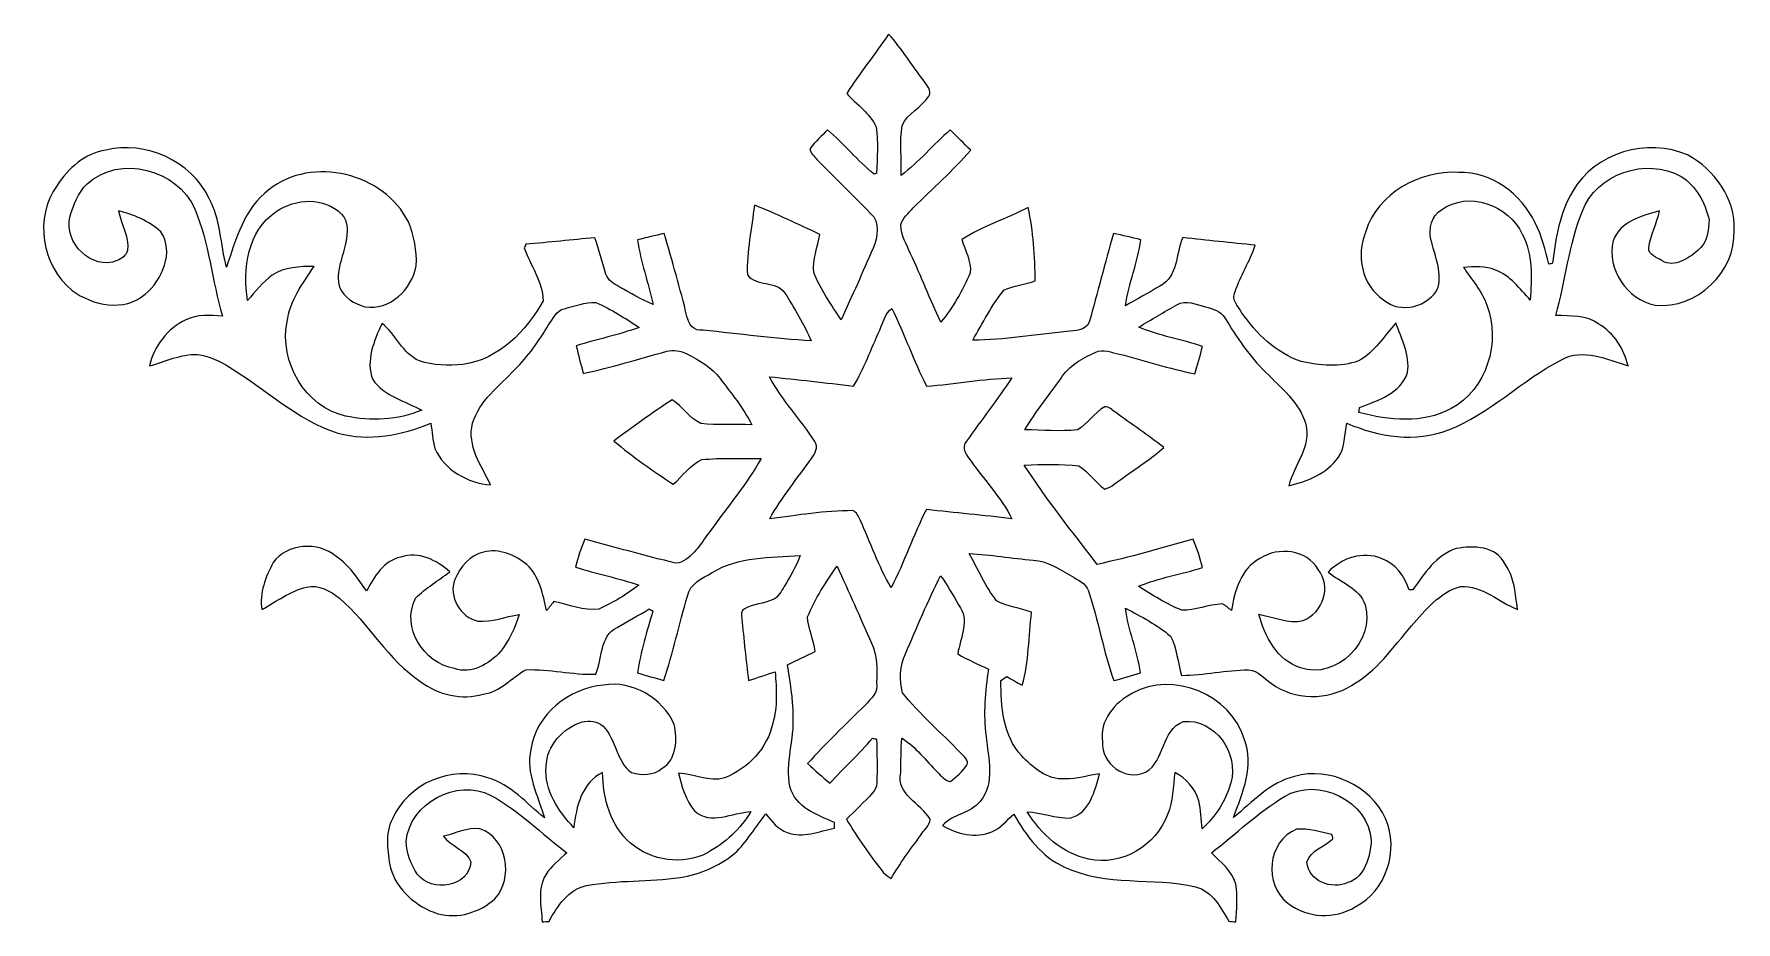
# Model space of a CAD drawing. Header units: centimetres. Extents: x -7.1 to 6.2, y -4 to 2.9.
import ezdxf

# ---------------------------------------------------------------- set-up
doc = ezdxf.new("R2010")
doc.units = ezdxf.units.CM
doc.header["$MEASUREMENT"] = 0
doc.layers.add('Camada 1', color=7, linetype='Continuous')

msp = doc.modelspace()

# ---------------------------------------------------------------- linework, layer by layer
at = {"layer": 'Camada 1', "color": 253}
for points, knots in [([(-0.44737, 2.91147), (-0.34446, 2.79773), (-0.26585, 2.66437), (-0.17055, 2.54433), (-0.17055, 2.54433), (-0.15035, 2.51125), (-0.10643, 2.46821), (-0.13322, 2.42678), (-0.13322, 2.42678), (-0.19002, 2.33953), (-0.29688, 2.29283), (-0.34255, 2.19798), (-0.34255, 2.19798), (-0.36071, 2.06813), (-0.3449, 1.93638), (-0.35002, 1.80566), (-0.35002, 1.80566), (-0.21154, 1.91281), (-0.09677, 2.04617), (0.03337, 2.1627), (0.03337, 2.1627), (0.08754, 2.11029), (0.14097, 2.05701), (0.19396, 2.00299), (0.19396, 2.00299), (0.05489, 1.84255), (-0.10614, 1.70362), (-0.25589, 1.55373), (-0.25589, 1.55373), (-0.28824, 1.51069), (-0.34197, 1.47585), (-0.35251, 1.41993), (-0.35251, 1.41993), (-0.34987, 1.33941), (-0.30654, 1.26797), (-0.27668, 1.19522), (-0.27668, 1.19522), (-0.19192, 1.01985), (-0.12385, 0.83701), (-0.03953, 0.66134), (-0.03953, 0.66134), (0.05826, 0.7748), (0.12999, 0.91021), (0.19118, 1.0459), (0.19118, 1.0459), (0.19835, 1.13608), (0.15122, 1.22098), (0.12443, 1.30545), (0.12443, 1.30545), (0.28647, 1.4107), (0.47312, 1.46823), (0.64381, 1.55709), (0.64381, 1.55709), (0.68304, 1.3684), (0.69505, 1.17502), (0.69856, 0.98252), (0.69856, 0.98252), (0.61805, 0.95676), (0.53314, 0.94431), (0.45497, 0.91225), (0.45497, 0.91225), (0.35718, 0.7928), (0.28794, 0.65329), (0.21035, 0.52023), (0.21035, 0.52023), (0.45687, 0.51935), (0.70032, 0.56678), (0.94551, 0.58669), (0.94551, 0.58669), (1.00685, 0.59679), (1.09234, 0.59005), (1.11898, 0.65988), (1.11898, 0.65988), (1.18647, 0.88942), (1.24195, 1.12261), (1.31002, 1.352), (1.31002, 1.352), (1.3816, 1.33912), (1.45216, 1.32214), (1.52286, 1.30472), (1.52286, 1.30472), (1.50164, 1.12847), (1.42654, 0.96422), (1.40298, 0.789), (1.40298, 0.789), (1.49315, 0.83965), (1.58362, 0.89015), (1.67291, 0.9427), (1.67291, 0.9427), (1.8111, 1.01429), (1.7972, 1.19346), (1.85151, 1.32214), (1.85151, 1.32214), (2.03976, 1.2993), (2.2286, 1.28203), (2.41715, 1.2608), (2.41715, 1.2608), (2.37675, 1.13579), (2.30223, 1.02482), (2.26125, 0.90054), (2.26125, 0.90054), (2.22494, 0.83628), (2.28379, 0.78739), (2.31058, 0.73673), (2.31058, 0.73673), (2.42593, 0.57044), (2.5811, 0.41966), (2.77565, 0.35335), (2.77565, 0.35335), (2.92131, 0.31953), (3.08131, 0.30709), (3.22448, 0.35759), (3.22448, 0.35759), (3.34861, 0.42522), (3.42488, 0.55111), (3.51637, 0.65446), (3.51637, 0.65446), (3.55985, 0.53047), (3.62939, 0.40224), (3.60728, 0.26668), (3.60728, 0.26668), (3.55575, 0.10244), (3.37599, 0.05076), (3.23253, -0.00574), (3.23253, -0.00574), (3.23136, -0.01585), (3.22916, -0.03605), (3.22799, -0.04615), (3.22799, -0.04615), (3.46221, -0.10587), (3.72644, -0.13618), (3.94763, -0.01526), (3.94763, -0.01526), (4.2265, 0.13391), (4.33805, 0.50471), (4.22723, 0.79324), (4.22723, 0.79324), (4.18785, 0.9042), (4.10954, 0.99291), (4.04425, 1.08865), (4.04425, 1.08865), (4.12769, 1.09582), (4.21552, 1.10109), (4.29457, 1.06771), (4.29457, 1.06771), (4.41022, 1.02395), (4.48634, 0.92177), (4.567, 0.83335), (4.567, 0.83335), (4.57593, 1.00506), (4.59159, 1.19244), (4.5023, 1.3479), (4.5023, 1.3479), (4.40334, 1.57451), (4.07938, 1.69045), (3.87327, 1.53821), (3.87327, 1.53821), (3.79363, 1.49268), (3.77153, 1.39123), (3.79056, 1.30648), (3.79056, 1.30648), (3.81881, 1.18453), (3.87678, 1.06201), (3.8478, 0.93377), (3.8478, 0.93377), (3.77856, 0.77846), (3.54916, 0.72151), (3.4199, 0.83599), (3.4199, 0.83599), (3.24717, 0.949), (3.20457, 1.18497), (3.2804, 1.36781), (3.2804, 1.36781), (3.37467, 1.66966), (3.70141, 1.84489), (4.00531, 1.83098), (4.00531, 1.83098), (4.26456, 1.83947), (4.49688, 1.66205), (4.60564, 1.43544), (4.60564, 1.43544), (4.65878, 1.33473), (4.68206, 1.2223), (4.71265, 1.11339), (4.71265, 1.11339), (4.71983, 1.11529), (4.73417, 1.11924), (4.74135, 1.12115), (4.74135, 1.12115), (4.76535, 1.31453), (4.79448, 1.51537), (4.89945, 1.68386), (4.89945, 1.68386), (5.06882, 1.98571), (5.48397, 2.10414), (5.79578, 1.96698), (5.79578, 1.96698), (6.00584, 1.85382), (6.1739, 1.62414), (6.15882, 1.37718), (6.15882, 1.37718), (6.1736, 1.05234), (5.86692, 0.7603), (5.54267, 0.79295), (5.54267, 0.79295), (5.32075, 0.83672), (5.16456, 1.07372), (5.2133, 1.29535), (5.2133, 1.29535), (5.26878, 1.4492), (5.43757, 1.48975), (5.57737, 1.52986), (5.57737, 1.52986), (5.55468, 1.43193), (5.50769, 1.34132), (5.49217, 1.24148), (5.49217, 1.24148), (5.48763, 1.18453), (5.56053, 1.16755), (5.59611, 1.13842), (5.59611, 1.13842), (5.69462, 1.08367), (5.80134, 1.15935), (5.87541, 1.21967), (5.87541, 1.21967), (5.94626, 1.2772), (5.96559, 1.3766), (5.96339, 1.46296), (5.96339, 1.46296), (5.93206, 1.59471), (5.86194, 1.72587), (5.74498, 1.79965), (5.74498, 1.79965), (5.47182, 1.95102), (5.08082, 1.82103), (4.97088, 1.52342), (4.97088, 1.52342), (4.87002, 1.26285), (4.83987, 0.98223), (4.76696, 0.71361), (4.76696, 0.71361), (4.88041, 0.70716), (5.00719, 0.71917), (5.10293, 0.64451), (5.10293, 0.64451), (5.22267, 0.57702), (5.29747, 0.44996), (5.33099, 0.31938), (5.33099, 0.31938), (5.16543, 0.36989), (4.97893, 0.46021), (4.81015, 0.36681), (4.81015, 0.36681), (4.50113, 0.20886), (4.25358, -0.05552), (3.92641, -0.18127), (3.92641, -0.18127), (3.67023, -0.28315), (3.38126, -0.23572), (3.13445, -0.12944), (3.13445, -0.12944), (3.1122, -0.21801), (3.12303, -0.3155), (3.0674, -0.39352), (3.0674, -0.39352), (2.9806, -0.52337), (2.82454, -0.58105), (2.67933, -0.61838), (2.67933, -0.61838), (2.71885, -0.45471), (2.85821, -0.31755), (2.81196, -0.13618), (2.81196, -0.13618), (2.76482, 0.03246), (2.61785, 0.14723), (2.50088, 0.26815), (2.50088, 0.26815), (2.37074, 0.39141), (2.27237, 0.54233), (2.18088, 0.69501), (2.18088, 0.69501), (2.15043, 0.74918), (2.08441, 0.76396), (2.02996, 0.78021), (2.02996, 0.78021), (1.95866, 0.79778), (1.87595, 0.83833), (1.80496, 0.79646), (1.80496, 0.79646), (1.70527, 0.73952), (1.60572, 0.68184), (1.50808, 0.62138), (1.50808, 0.62138), (1.66677, 0.55126), (1.84126, 0.52769), (2.00507, 0.47148), (2.00507, 0.47148), (1.98823, 0.39931), (1.96877, 0.32773), (1.9449, 0.25761), (1.9449, 0.25761), (1.74596, 0.29757), (1.55244, 0.3592), (1.35672, 0.41146), (1.35672, 0.41146), (1.29509, 0.42068), (1.22848, 0.45435), (1.16773, 0.42449), (1.16773, 0.42449), (1.0657, 0.37735), (0.96074, 0.321), (0.89999, 0.22218), (0.89999, 0.22218), (0.8041, 0.0897), (0.70046, -0.0381), (0.61834, -0.1798), (0.61834, -0.1798), (0.75463, -0.18317), (0.89223, -0.194), (1.02822, -0.18141), (1.02822, -0.18141), (1.10742, -0.13222), (1.16041, -0.04805), (1.24107, -0.00047), (1.24107, -0.00047), (1.27547, 0.00304), (1.29831, -0.02887), (1.32554, -0.04351), (1.32554, -0.04351), (1.45055, -0.13676), (1.57996, -0.22401), (1.70439, -0.31799), (1.70439, -0.31799), (1.60601, -0.40743), (1.49081, -0.47565), (1.38497, -0.55558), (1.38497, -0.55558), (1.33783, -0.58588), (1.2967, -0.6298), (1.24107, -0.64429), (1.24107, -0.64429), (1.16802, -0.59042), (1.11664, -0.51107), (1.03964, -0.46262), (1.03964, -0.46262), (0.89794, -0.44535), (0.75492, -0.4512), (0.61278, -0.45559), (0.61278, -0.45559), (0.78639, -0.72553), (0.98679, -0.97776), (1.18281, -1.23174), (1.18281, -1.23174), (1.43533, -1.17743), (1.68345, -1.10482), (1.93231, -1.03543), (1.93231, -1.03543), (1.96379, -1.10658), (1.98472, -1.18182), (2.00492, -1.25677), (2.00492, -1.25677), (1.83877, -1.30801), (1.66545, -1.33743), (1.50427, -1.40302), (1.50427, -1.40302), (1.61377, -1.46992), (1.72181, -1.54267), (1.84229, -1.58878), (1.84229, -1.58878), (1.95076, -1.59463), (2.05133, -1.5453), (2.15892, -1.54062), (2.15892, -1.54062), (2.18644, -1.55291), (2.20825, -1.57443), (2.23211, -1.59244), (2.23211, -1.59244), (2.25393, -1.43844), (2.30677, -1.26322), (2.45433, -1.18578), (2.45433, -1.18578), (2.59648, -1.09194), (2.82001, -1.11551), (2.90813, -1.27185), (2.90813, -1.27185), (3.01968, -1.40507), (2.94341, -1.61132), (2.7919, -1.67002), (2.7919, -1.67002), (2.67362, -1.70018), (2.56046, -1.6384), (2.44526, -1.62216), (2.44526, -1.62216), (2.49371, -1.79548), (2.58799, -1.98081), (2.77053, -2.0401), (2.77053, -2.0401), (3.05233, -2.13671), (3.35813, -1.83076), (3.27674, -1.54838), (3.27674, -1.54838), (3.23297, -1.4178), (3.08468, -1.3711), (2.9863, -1.29249), (2.9863, -1.29249), (3.09068, -1.18314), (3.25917, -1.12576), (3.40336, -1.18607), (3.40336, -1.18607), (3.51184, -1.22515), (3.58518, -1.32353), (3.61943, -1.43024), (3.61943, -1.43024), (3.6269, -1.43054), (3.64168, -1.43127), (3.64915, -1.43171), (3.64915, -1.43171), (3.73757, -1.30406), (3.83199, -1.15796), (3.98847, -1.10892), (3.98847, -1.10892), (4.11949, -1.08125), (4.30409, -1.09004), (4.36967, -1.22925), (4.36967, -1.22925), (4.44564, -1.33143), (4.4474, -1.46304), (4.46702, -1.58351), (4.46702, -1.58351), (4.31653, -1.52642), (4.19254, -1.39335), (4.02024, -1.40477), (4.02024, -1.40477), (3.85687, -1.45074), (3.74679, -1.5901), (3.63963, -1.71204), (3.63963, -1.71204), (3.49485, -1.87746), (3.36647, -2.06893), (3.16885, -2.17726), (3.16885, -2.17726), (2.98264, -2.29627), (2.7231, -2.29569), (2.5448, -2.16159), (2.5448, -2.16159), (2.48727, -2.12441), (2.43881, -2.06147), (2.36606, -2.05517), (2.36606, -2.05517), (2.19025, -2.05635), (2.01737, -2.09953), (1.8417, -2.09894), (1.8417, -2.09894), (1.81169, -1.99764), (1.8054, -1.88697), (1.75577, -1.79255), (1.75577, -1.79255), (1.64993, -1.70296), (1.52594, -1.6387), (1.40385, -1.57458), (1.40385, -1.57458), (1.42347, -1.74673), (1.49783, -1.90761), (1.52125, -2.07947), (1.52125, -2.07947), (1.45187, -2.10099), (1.38234, -2.12193), (1.31207, -2.14008), (1.31207, -2.14008), (1.23185, -1.9104), (1.18984, -1.66929), (1.11474, -1.43815), (1.11474, -1.43815), (1.09468, -1.37916), (1.03071, -1.35544), (0.98343, -1.32323), (0.98343, -1.32323), (0.88798, -1.272), (0.79561, -1.20246), (0.68246, -1.19998), (0.68246, -1.19998), (0.51528, -1.18343), (0.34913, -1.15591), (0.18152, -1.14698), (0.18152, -1.14698), (0.25178, -1.26966), (0.30814, -1.40331), (0.39509, -1.51544), (0.39509, -1.51544), (0.4781, -1.5636), (0.58013, -1.57063), (0.66943, -1.60576), (0.66943, -1.60576), (0.64586, -1.79533), (0.64996, -1.99062), (0.59726, -2.17521), (0.59726, -2.17521), (0.55539, -2.15486), (0.51499, -2.13188), (0.47517, -2.10787), (0.47517, -2.10787), (0.46009, -2.11812), (0.44516, -2.12837), (0.43023, -2.13876), (0.43023, -2.13876), (0.43037, -2.34092), (0.44501, -2.5687), (0.59067, -2.72534), (0.59067, -2.72534), (0.67924, -2.81858), (0.79254, -2.91798), (0.93117, -2.90715), (0.93117, -2.90715), (1.02339, -2.91022), (1.11166, -2.88124), (1.20169, -2.86733), (1.20169, -2.86733), (1.16187, -3.00084), (1.12718, -3.17357), (0.9704, -3.21339), (0.9704, -3.21339), (0.85651, -3.2172), (0.74775, -3.16977), (0.63415, -3.16421), (0.63415, -3.16421), (0.74453, -3.33768), (0.90891, -3.49211), (1.11606, -3.53413), (1.11606, -3.53413), (1.37136, -3.5918), (1.64407, -3.42814), (1.7322, -3.18602), (1.7322, -3.18602), (1.7748, -3.0812), (1.77773, -2.96804), (1.78797, -2.85723), (1.78797, -2.85723), (1.87581, -2.90451), (1.9493, -2.98122), (1.97638, -3.07945), (1.97638, -3.07945), (1.99263, -3.15088), (1.99599, -3.22452), (2.00185, -3.29757), (2.00185, -3.29757), (2.10812, -3.20285), (2.18922, -3.07506), (2.22728, -2.9376), (2.22728, -2.9376), (2.29287, -2.71011), (2.10066, -2.43315), (1.85546, -2.45964), (1.85546, -2.45964), (1.67965, -2.52537), (1.71522, -2.76764), (1.56122, -2.85445), (1.56122, -2.85445), (1.40107, -2.93072), (1.21428, -2.78784), (1.22336, -2.61921), (1.22336, -2.61921), (1.19686, -2.45642), (1.32012, -2.30842), (1.45787, -2.23859), (1.45787, -2.23859), (1.7748, -2.06118), (2.22479, -2.24957), (2.33151, -2.59417), (2.33151, -2.59417), (2.41378, -2.80116), (2.31848, -3.01504), (2.24705, -3.21076), (2.24705, -3.21076), (2.39431, -3.08969), (2.53192, -2.93452), (2.72485, -2.88856), (2.72485, -2.88856), (2.99963, -2.80994), (3.31743, -2.96014), (3.43659, -3.21793), (3.43659, -3.21793), (3.54228, -3.46254), (3.44347, -3.78635), (3.19945, -3.90683), (3.19945, -3.90683), (3.03959, -4.0074), (2.82118, -3.99627), (2.67318, -3.87799), (2.67318, -3.87799), (2.47936, -3.73848), (2.51333, -3.38803), (2.74081, -3.30167), (2.74081, -3.30167), (2.83421, -3.29317), (2.92672, -3.32128), (3.01675, -3.34339), (3.01675, -3.34339), (3.01866, -3.35129), (3.02232, -3.3671), (3.02422, -3.375), (3.02422, -3.375), (2.96142, -3.43663), (2.8487, -3.4662), (2.82191, -3.55726), (2.82191, -3.55726), (2.82938, -3.70628), (3.01866, -3.77581), (3.14177, -3.71858), (3.14177, -3.71858), (3.27747, -3.67437), (3.31407, -3.51568), (3.32446, -3.39023), (3.32446, -3.39023), (3.30572, -3.07989), (2.90506, -2.88768), (2.64537, -3.04607), (2.64537, -3.04607), (2.43925, -3.17109), (2.26432, -3.33855), (2.07475, -3.48596), (2.07475, -3.48596), (2.14896, -3.55564), (2.23519, -3.62869), (2.26564, -3.72999), (2.26564, -3.72999), (2.2813, -3.82734), (2.27369, -3.92733), (2.26637, -4.02555), (2.26637, -4.02555), (2.24792, -4.02379), (2.22963, -4.02218), (2.21147, -4.02057), (2.21147, -4.02057), (2.1494, -3.91313), (2.08119, -3.78445), (1.95105, -3.75137), (1.95105, -3.75137), (1.61509, -3.6729), (1.25146, -3.7502), (0.93161, -3.59883), (0.93161, -3.59883), (0.7476, -3.51817), (0.62654, -3.35114), (0.53007, -3.1825), (0.53007, -3.1825), (0.47561, -3.23081), (0.43023, -3.29493), (0.35923, -3.32026), (0.35923, -3.32026), (0.23275, -3.37544), (0.08842, -3.33987), (-0.02533, -3.27283), (-0.02533, -3.27283), (0.05138, -3.18207), (0.19235, -3.17958), (0.26832, -3.08413), (0.26832, -3.08413), (0.38778, -2.94038), (0.33054, -2.74349), (0.31429, -2.57602), (0.31429, -2.57602), (0.28926, -2.40021), (0.30858, -2.22425), (0.33259, -2.04976), (0.33259, -2.04976), (0.25193, -2.01184), (0.16981, -1.97671), (0.09281, -1.93206), (0.09281, -1.93206), (0.11403, -1.80675), (0.18942, -1.66417), (0.09969, -1.54911), (0.09969, -1.54911), (0.05562, -1.47109), (0.01112, -1.39321), (-0.04158, -1.32089), (-0.04158, -1.32089), (-0.14142, -1.52012), (-0.22735, -1.72595), (-0.31503, -1.9306), (-0.31503, -1.9306), (-0.35953, -2.02385), (-0.36642, -2.13686), (-0.33831, -2.23508), (-0.33831, -2.23508), (-0.20378, -2.40577), (-0.03514, -2.54674), (0.11506, -2.70367), (0.11506, -2.70367), (0.13716, -2.73031), (0.18752, -2.76179), (0.16175, -2.80233), (0.16175, -2.80233), (0.12911, -2.85269), (0.0811, -2.89104), (0.03572, -2.9294), (0.03572, -2.9294), (-0.00688, -2.91959), (-0.03616, -2.88446), (-0.06617, -2.85547), (-0.06617, -2.85547), (-0.15591, -2.76501), (-0.23291, -2.65712), (-0.34387, -2.59066), (-0.34387, -2.59066), (-0.35192, -2.6801), (-0.35017, -2.76998), (-0.35295, -2.85972), (-0.35295, -2.85972), (-0.39218, -3.0285), (-0.19514, -3.09921), (-0.12326, -3.22203), (-0.12326, -3.22203), (-0.12487, -3.27414), (-0.17465, -3.30752), (-0.19748, -3.35041), (-0.19748, -3.35041), (-0.28005, -3.458), (-0.35661, -3.57014), (-0.42863, -3.68505), (-0.42863, -3.68505), (-0.44868, -3.67129), (-0.47035, -3.65914), (-0.4863, -3.6407), (-0.4863, -3.6407), (-0.592, -3.50807), (-0.69081, -3.36959), (-0.77601, -3.22291), (-0.77601, -3.22291), (-0.70837, -3.15454), (-0.63767, -3.08896), (-0.57296, -3.01767), (-0.57296, -3.01767), (-0.55364, -2.99703), (-0.54047, -2.97024), (-0.53973, -2.94169), (-0.53973, -2.94169), (-0.53461, -2.82693), (-0.54017, -2.71202), (-0.54076, -2.59725), (-0.54076, -2.59725), (-0.54896, -2.59549), (-0.56535, -2.59212), (-0.5734, -2.59037), (-0.5734, -2.59037), (-0.67793, -2.71363), (-0.79826, -2.82195), (-0.90615, -2.94184), (-0.90615, -2.94184), (-0.96573, -2.89236), (-1.02326, -2.84025), (-1.07991, -2.78755), (-1.07991, -2.78755), (-0.93835, -2.6274), (-0.78054, -2.48292), (-0.6305, -2.33111), (-0.6305, -2.33111), (-0.58643, -2.28236), (-0.5248, -2.23245), (-0.54091, -2.15691), (-0.54091, -2.15691), (-0.53754, -2.05298), (-0.5352, -1.94392), (-0.58028, -1.84759), (-0.58028, -1.84759), (-0.67031, -1.6469), (-0.75844, -1.44518), (-0.85066, -1.24536), (-0.85066, -1.24536), (-0.93864, -1.36935), (-1.02179, -1.50036), (-1.07991, -1.64104), (-1.07991, -1.64104), (-1.07815, -1.73414), (-1.03189, -1.82037), (-1.02018, -1.91259), (-1.02018, -1.91259), (-1.09323, -1.94685), (-1.16686, -1.97964), (-1.238, -2.01784), (-1.238, -2.01784), (-1.2178, -2.1493), (-1.19262, -2.28061), (-1.19336, -2.41426), (-1.19336, -2.41426), (-1.18047, -2.59974), (-1.25733, -2.78345), (-1.21824, -2.96804), (-1.21824, -2.96804), (-1.17667, -3.13141), (-1.00745, -3.18807), (-0.87013, -3.24882), (-0.87013, -3.24882), (-0.86999, -3.26009), (-0.86984, -3.28249), (-0.86969, -3.29361), (-0.86969, -3.29361), (-0.99061, -3.31513), (-1.11738, -3.37456), (-1.23991, -3.32626), (-1.23991, -3.32626), (-1.31237, -3.30196), (-1.36068, -3.23945), (-1.40606, -3.18177), (-1.40606, -3.18177), (-1.48965, -3.28366), (-1.55567, -3.39989), (-1.65111, -3.49182), (-1.65111, -3.49182), (-1.77437, -3.58844), (-1.9212, -3.65577), (-2.07651, -3.67861), (-2.07651, -3.67861), (-2.31879, -3.71404), (-2.56633, -3.69589), (-2.80743, -3.74068), (-2.80743, -3.74068), (-2.94928, -3.76937), (-3.03506, -3.90185), (-3.10079, -4.02087), (-3.10079, -4.02087), (-3.11909, -4.02233), (-3.13724, -4.02394), (-3.15554, -4.02555), (-3.15554, -4.02555), (-3.1589, -3.90259), (-3.1974, -3.76762), (-3.12553, -3.65739), (-3.12553, -3.65739), (-3.08439, -3.58888), (-3.01866, -3.53954), (-2.96231, -3.48465), (-2.96231, -3.48465), (-3.16037, -3.33592), (-3.33603, -3.15572), (-3.55488, -3.03641), (-3.55488, -3.03641), (-3.81911, -2.89822), (-4.19211, -3.09745), (-4.21685, -3.39725), (-4.21685, -3.39725), (-4.21714, -3.48948), (-4.17703, -3.57746), (-4.12887, -3.65431), (-4.12887, -3.65431), (-4.01996, -3.79865), (-3.72689, -3.75371), (-3.71166, -3.55711), (-3.71166, -3.55711), (-3.74811, -3.46327), (-3.8664, -3.43444), (-3.92642, -3.35583), (-3.92642, -3.35583), (-3.83287, -3.33475), (-3.73831, -3.28556), (-3.64081, -3.29713), (-3.64081, -3.29713), (-3.4246, -3.36988), (-3.37761, -3.68476), (-3.52385, -3.84432), (-3.52385, -3.84432), (-3.64154, -3.95177), (-3.81399, -4.00403), (-3.9696, -3.96143), (-3.9696, -3.96143), (-4.13809, -3.90654), (-4.29121, -3.77655), (-4.34069, -3.60205), (-4.34069, -3.60205), (-4.36294, -3.47718), (-4.38607, -3.3368), (-4.3243, -3.21939), (-4.3243, -3.21939), (-4.20558, -2.94374), (-3.85952, -2.79853), (-3.57845, -2.8991), (-3.57845, -2.8991), (-3.39942, -2.95077), (-3.27704, -3.10038), (-3.13709, -3.21266), (-3.13709, -3.21266), (-3.18701, -3.03787), (-3.2848, -2.86382), (-3.24308, -2.67732), (-3.24308, -2.67732), (-3.20355, -2.4024), (-2.94372, -2.20024), (-2.67583, -2.17433), (-2.67583, -2.17433), (-2.45024, -2.13861), (-2.2131, -2.27387), (-2.12307, -2.48219), (-2.12307, -2.48219), (-2.09598, -2.59769), (-2.1033, -2.75461), (-2.21602, -2.82458), (-2.21602, -2.82458), (-2.27941, -2.88138), (-2.37924, -2.88255), (-2.4558, -2.85884), (-2.4558, -2.85884), (-2.57862, -2.7732), (-2.57482, -2.59769), (-2.67817, -2.49551), (-2.67817, -2.49551), (-2.72091, -2.4551), (-2.78591, -2.45247), (-2.84095, -2.46301), (-2.84095, -2.46301), (-2.99144, -2.50722), (-3.12055, -2.64892), (-3.12319, -2.81009), (-3.12319, -2.81009), (-3.14163, -2.99586), (-3.0273, -3.16069), (-2.90668, -3.28995), (-2.90668, -3.28995), (-2.89087, -3.126), (-2.84315, -2.93467), (-2.68183, -2.85664), (-2.68183, -2.85664), (-2.67963, -3.05749), (-2.6221, -3.274), (-2.46459, -3.40911), (-2.46459, -3.40911), (-2.30181, -3.54876), (-2.05485, -3.58639), (-1.86337, -3.48523), (-1.86337, -3.48523), (-1.7265, -3.40882), (-1.60412, -3.29874), (-1.52302, -3.16377), (-1.52302, -3.16377), (-1.67073, -3.16728), (-1.83351, -3.27546), (-1.96409, -3.15762), (-1.96409, -3.15762), (-2.03377, -3.07579), (-2.06378, -2.96673), (-2.08881, -2.86411), (-2.08881, -2.86411), (-1.9676, -2.86762), (-1.85093, -2.93364), (-1.72928, -2.90085), (-1.72928, -2.90085), (-1.54732, -2.82722), (-1.39274, -2.66839), (-1.35307, -2.47267), (-1.35307, -2.47267), (-1.31149, -2.34341), (-1.32598, -2.20536), (-1.33301, -2.07216), (-1.33301, -2.07216), (-1.40328, -2.0925), (-1.47208, -2.11753), (-1.54161, -2.14022), (-1.54161, -2.14022), (-1.56152, -1.97861), (-1.57894, -1.81685), (-1.59446, -1.6548), (-1.59446, -1.6548), (-1.59534, -1.6283), (-1.60383, -1.59332), (-1.57441, -1.57882), (-1.57441, -1.57882), (-1.50531, -1.53945), (-1.42202, -1.53959), (-1.34999, -1.50724), (-1.34999, -1.50724), (-1.30798, -1.48763), (-1.28675, -1.4424), (-1.26333, -1.40551), (-1.26333, -1.40551), (-1.21707, -1.32748), (-1.17096, -1.24872), (-1.13861, -1.16382), (-1.13861, -1.16382), (-1.37063, -1.17743), (-1.62066, -1.17084), (-1.82575, -1.29601), (-1.82575, -1.29601), (-1.90407, -1.34139), (-2.00083, -1.38091), (-2.01957, -1.48119), (-2.01957, -1.48119), (-2.08383, -1.6993), (-2.13287, -1.92196), (-2.20314, -2.13847), (-2.20314, -2.13847), (-2.27268, -2.11973), (-2.34191, -2.10011), (-2.41042, -2.07874), (-2.41042, -2.07874), (-2.38319, -1.91493), (-2.33825, -1.75493), (-2.28863, -1.59683), (-2.28863, -1.59683), (-2.29595, -1.59259), (-2.31059, -1.58439), (-2.31791, -1.58014), (-2.31791, -1.58014), (-2.39988, -1.63152), (-2.48698, -1.67383), (-2.56896, -1.72536), (-2.56896, -1.72536), (-2.70598, -1.79094), (-2.683, -1.971), (-2.73555, -2.08987), (-2.73555, -2.08987), (-2.91854, -2.09616), (-3.09918, -2.04771), (-3.28172, -2.05473), (-3.28172, -2.05473), (-3.39327, -2.11695), (-3.48228, -2.22674), (-3.61534, -2.24621), (-3.61534, -2.24621), (-3.78237, -2.29437), (-3.96579, -2.25206), (-4.10311, -2.14886), (-4.10311, -2.14886), (-4.36104, -1.98008), (-4.5064, -1.69374), (-4.73828, -1.49626), (-4.73828, -1.49626), (-4.81031, -1.43888), (-4.89945, -1.38779), (-4.99504, -1.40902), (-4.99504, -1.40902), (-5.12372, -1.4402), (-5.23176, -1.52173), (-5.34594, -1.58512), (-5.34594, -1.58512), (-5.36453, -1.45777), (-5.31608, -1.32894), (-5.25679, -1.21842), (-5.25679, -1.21842), (-5.1489, -1.06632), (-4.90253, -1.05124), (-4.7639, -1.17055), (-4.7639, -1.17055), (-4.66158, -1.23613), (-4.59716, -1.34212), (-4.52704, -1.43815), (-4.52704, -1.43815), (-4.46571, -1.32792), (-4.39486, -1.20261), (-4.26003, -1.17567), (-4.26003, -1.17567), (-4.11892, -1.12707), (-3.98058, -1.19866), (-3.87664, -1.28971), (-3.87664, -1.28971), (-3.96536, -1.3591), (-4.06475, -1.41531), (-4.1441, -1.49597), (-4.1441, -1.49597), (-4.25974, -1.7236), (-4.08086, -2.00467), (-3.84034, -2.04595), (-3.84034, -2.04595), (-3.70508, -2.09177), (-3.56806, -2.00892), (-3.47906, -1.91318), (-3.47906, -1.91318), (-3.41377, -1.82622), (-3.36707, -1.72668), (-3.33399, -1.62347), (-3.33399, -1.62347), (-3.44114, -1.64163), (-3.54654, -1.68276), (-3.65677, -1.67515), (-3.65677, -1.67515), (-3.79364, -1.6469), (-3.88923, -1.48221), (-3.83668, -1.35032), (-3.83668, -1.35032), (-3.79672, -1.25341), (-3.71869, -1.15899), (-3.61212, -1.13556), (-3.61212, -1.13556), (-3.4915, -1.10512), (-3.36722, -1.15708), (-3.27543, -1.23364), (-3.27543, -1.23364), (-3.17369, -1.32514), (-3.15012, -1.46626), (-3.11953, -1.59302), (-3.11953, -1.59302), (-3.10123, -1.5696), (-3.08264, -1.54633), (-3.0639, -1.5232), (-3.0639, -1.5232), (-2.94694, -1.54413), (-2.83114, -1.59917), (-2.71067, -1.58175), (-2.71067, -1.58175), (-2.60058, -1.53096), (-2.49621, -1.4664), (-2.39798, -1.39526), (-2.39798, -1.39526), (-2.56047, -1.33729), (-2.73087, -1.30523), (-2.89512, -1.25282), (-2.89512, -1.25282), (-2.87433, -1.17846), (-2.85193, -1.10424), (-2.82046, -1.03368), (-2.82046, -1.03368), (-2.61991, -1.09253), (-2.41701, -1.14303), (-2.21529, -1.19763), (-2.21529, -1.19763), (-2.1683, -1.19851), (-2.11648, -1.23672), (-2.06963, -1.21491), (-2.06963, -1.21491), (-1.96262, -1.16396), (-1.90685, -1.05388), (-1.83614, -0.96502), (-1.83614, -0.96502), (-1.70498, -0.77926), (-1.55552, -0.60491), (-1.44441, -0.40582), (-1.44441, -0.40582), (-1.59856, -0.40348), (-1.75373, -0.39982), (-1.90714, -0.41299), (-1.90714, -0.41299), (-1.99703, -0.45442), (-2.05792, -0.54021), (-2.13009, -0.60608), (-2.13009, -0.60608), (-2.28922, -0.50039), (-2.44746, -0.39162), (-2.59326, -0.26807), (-2.59326, -0.26807), (-2.44526, -0.15579), (-2.29405, -0.0479), (-2.13917, 0.05471), (-2.13917, 0.05471), (-2.05748, 0.00099), (-2.00347, -0.08787), (-1.91534, -0.13179), (-1.91534, -0.13179), (-1.78315, -0.14657), (-1.6498, -0.13179), (-1.51717, -0.14101), (-1.51717, -0.14101), (-1.5829, -0.01028), (-1.67541, 0.10434), (-1.76412, 0.21969), (-1.76412, 0.21969), (-1.82926, 0.30914), (-1.92734, 0.36491), (-2.0244, 0.41322), (-2.0244, 0.41322), (-2.07168, 0.43957), (-2.12921, 0.44425), (-2.18133, 0.43342), (-2.18133, 0.43342), (-2.39783, 0.37281), (-2.61346, 0.30723), (-2.83334, 0.25937), (-2.83334, 0.25937), (-2.85281, 0.33139), (-2.87243, 0.40312), (-2.88853, 0.47572), (-2.88853, 0.47572), (-2.72501, 0.52667), (-2.55652, 0.56092), (-2.39549, 0.61977), (-2.39549, 0.61977), (-2.50499, 0.6893), (-2.61434, 0.76265), (-2.73394, 0.81315), (-2.73394, 0.81315), (-2.81812, 0.81842), (-2.90039, 0.78768), (-2.98075, 0.76587), (-2.98075, 0.76587), (-3.04326, 0.75211), (-3.06829, 0.68608), (-3.10415, 0.64026), (-3.10415, 0.64026), (-3.18057, 0.5151), (-3.26269, 0.39228), (-3.36883, 0.28996), (-3.36883, 0.28996), (-3.49033, 0.16202), (-3.64359, 0.04681), (-3.69863, -0.12813), (-3.69863, -0.12813), (-3.74241, -0.30715), (-3.6313, -0.46013), (-3.55723, -0.61076), (-3.55723, -0.61076), (-3.73626, -0.59671), (-3.9191, -0.49585), (-3.992, -0.32589), (-3.992, -0.32589), (-4.01366, -0.26236), (-4.01118, -0.194), (-4.02567, -0.12886), (-4.02567, -0.12886), (-4.25257, -0.22357), (-4.50904, -0.27305), (-4.75058, -0.2063), (-4.75058, -0.2063), (-5.07058, -0.10397), (-5.31461, 0.13918), (-5.59816, 0.30797), (-5.59816, 0.30797), (-5.67267, 0.35964), (-5.75816, 0.39433), (-5.84819, 0.40751), (-5.84819, 0.40751), (-5.9795, 0.41307), (-6.09881, 0.35291), (-6.22251, 0.31865), (-6.22251, 0.31865), (-6.1884, 0.47236), (-6.08271, 0.61216), (-5.93896, 0.67876), (-5.93896, 0.67876), (-5.84995, 0.72063), (-5.74806, 0.71653), (-5.65276, 0.70731), (-5.65276, 0.70731), (-5.73489, 0.98428), (-5.75612, 1.27866), (-5.86971, 1.54597), (-5.86971, 1.54597), (-6.00146, 1.8544), (-6.45775, 1.97269), (-6.70983, 1.74242), (-6.70983, 1.74242), (-6.78024, 1.67186), (-6.81991, 1.57583), (-6.84451, 1.48053), (-6.84451, 1.48053), (-6.89633, 1.28217), (-6.67119, 1.06113), (-6.47561, 1.14149), (-6.47561, 1.14149), (-6.43931, 1.15555), (-6.40403, 1.18219), (-6.39407, 1.22157), (-6.39407, 1.22157), (-6.38368, 1.33078), (-6.44224, 1.4271), (-6.4661, 1.53001), (-6.4661, 1.53001), (-6.34664, 1.49956), (-6.22587, 1.45272), (-6.1354, 1.36679), (-6.1354, 1.36679), (-6.02518, 1.21044), (-6.12618, 0.98677), (-6.25617, 0.87888), (-6.25617, 0.87888), (-6.4213, 0.73849), (-6.6668, 0.78929), (-6.82738, 0.9086), (-6.82738, 0.9086), (-7.06555, 1.0986), (-7.12513, 1.48039), (-6.94566, 1.72909), (-6.94566, 1.72909), (-6.85797, 1.86246), (-6.72608, 1.9784), (-6.56418, 2.00533), (-6.56418, 2.00533), (-6.25295, 2.08145), (-5.89592, 1.91955), (-5.75729, 1.6278), (-5.75729, 1.6278), (-5.6674, 1.46253), (-5.66799, 1.26973), (-5.62129, 1.09128), (-5.62129, 1.09128), (-5.5478, 1.30809), (-5.48237, 1.55431), (-5.28753, 1.69616), (-5.28753, 1.69616), (-4.9504, 1.96405), (-4.38988, 1.82557), (-4.19987, 1.44379), (-4.19987, 1.44379), (-4.15639, 1.33605), (-4.13195, 1.21747), (-4.13795, 1.10095), (-4.13795, 1.10095), (-4.17191, 0.91928), (-4.34303, 0.74859), (-4.53919, 0.78124), (-4.53919, 0.78124), (-4.62059, 0.8032), (-4.70359, 0.85355), (-4.73828, 0.93348), (-4.73828, 0.93348), (-4.77269, 1.05483), (-4.71062, 1.16858), (-4.68851, 1.2851), (-4.68851, 1.2851), (-4.67739, 1.35742), (-4.66406, 1.4492), (-4.7235, 1.50512), (-4.7235, 1.50512), (-4.85773, 1.64185), (-5.08361, 1.62897), (-5.23219, 1.52445), (-5.23219, 1.52445), (-5.45617, 1.37616), (-5.49715, 1.07547), (-5.45675, 0.82925), (-5.45675, 0.82925), (-5.39571, 0.89849), (-5.33994, 0.97447), (-5.26396, 1.02819), (-5.26396, 1.02819), (-5.16822, 1.09158), (-5.04804, 1.09553), (-4.93664, 1.09611), (-4.93664, 1.09611), (-5.02447, 0.96144), (-5.12914, 0.8275), (-5.14758, 0.66208), (-5.14758, 0.66208), (-5.21097, 0.35144), (-5.00778, -0.00238), (-4.69144, -0.07294), (-4.69144, -0.07294), (-4.4944, -0.11627), (-4.28184, -0.10661), (-4.09506, -0.02697), (-4.09506, -0.02697), (-4.22666, 0.04476), (-4.38988, 0.08253), (-4.47874, 0.21194), (-4.47874, 0.21194), (-4.5351, 0.35891), (-4.46849, 0.51686), (-4.4054, 0.65124), (-4.4054, 0.65124), (-4.29692, 0.56736), (-4.24715, 0.41483), (-4.11409, 0.35832), (-4.11409, 0.35832), (-4.00576, 0.32026), (-3.88704, 0.31982), (-3.77403, 0.33066), (-3.77403, 0.33066), (-3.49501, 0.36784), (-3.27616, 0.59078), (-3.14705, 0.82837), (-3.14705, 0.82837), (-3.14895, 0.97754), (-3.24659, 1.10387), (-3.29578, 1.24133), (-3.29578, 1.24133), (-3.29212, 1.24836), (-3.28494, 1.26241), (-3.28129, 1.26929), (-3.28129, 1.26929), (-3.10152, 1.28422), (-2.9222, 1.30413), (-2.74243, 1.31921), (-2.74243, 1.31921), (-2.7114, 1.22567), (-2.68461, 1.13066), (-2.65621, 1.03639), (-2.65621, 1.03639), (-2.64157, 0.9875), (-2.59473, 0.96071), (-2.55301, 0.93773), (-2.55301, 0.93773), (-2.46532, 0.88986), (-2.38071, 0.83511), (-2.28761, 0.79822), (-2.28761, 0.79822), (-2.3245, 0.96759), (-2.38407, 1.13169), (-2.41042, 1.3034), (-2.41042, 1.3034), (-2.3406, 1.32067), (-2.27077, 1.33751), (-2.20051, 1.35273), (-2.20051, 1.35273), (-2.13814, 1.13784), (-2.07549, 0.92309), (-2.02338, 0.70541), (-2.02338, 0.70541), (-2.01123, 0.64583), (-1.96907, 0.5861), (-1.8969, 0.59825), (-1.8969, 0.59825), (-1.61569, 0.56678), (-1.33418, 0.53443), (-1.05195, 0.51335), (-1.05195, 0.51335), (-1.10757, 0.6448), (-1.18443, 0.76601), (-1.25733, 0.88825), (-1.25733, 0.88825), (-1.32481, 0.98779), (-1.48145, 0.93743), (-1.55113, 1.03039), (-1.55113, 1.03039), (-1.55816, 1.21279), (-1.51644, 1.3946), (-1.49594, 1.57554), (-1.49594, 1.57554), (-1.32276, 1.50586), (-1.15383, 1.4249), (-0.98476, 1.34556), (-0.98476, 1.34556), (-1.00247, 1.24675), (-1.0436, 1.15028), (-1.03292, 1.04825), (-1.03292, 1.04825), (-0.97905, 0.91591), (-0.8959, 0.79822), (-0.8189, 0.67862), (-0.8189, 0.67862), (-0.73267, 0.86424), (-0.64923, 1.05117), (-0.56887, 1.23928), (-0.56887, 1.23928), (-0.53315, 1.32594), (-0.50899, 1.44057), (-0.58951, 1.51069), (-0.58951, 1.51069), (-0.72828, 1.65005), (-0.86765, 1.78911), (-1.00569, 1.92935), (-1.00569, 1.92935), (-1.0275, 1.956), (-1.06205, 1.97986), (-1.06014, 2.01807), (-1.06014, 2.01807), (-1.0193, 2.07003), (-0.971, 2.11556), (-0.92474, 2.16255), (-0.92474, 2.16255), (-0.79753, 2.05349), (-0.68993, 1.92365), (-0.5614, 1.81605), (-0.5614, 1.81605), (-0.55686, 1.81825), (-0.54779, 1.82264), (-0.5431, 1.82483), (-0.5431, 1.82483), (-0.53461, 1.94502), (-0.52963, 2.06769), (-0.54471, 2.18729), (-0.54471, 2.18729), (-0.59609, 2.2921), (-0.69681, 2.36237), (-0.7744, 2.44742), (-0.7744, 2.44742), (-0.6728, 2.60713), (-0.55159, 2.75337), (-0.44737, 2.91147), (-0.44737, 2.91147), (-0.44737, 2.91147), (-0.44737, 2.91147), (-0.44737, 2.91147)], [0, 0, 0, 0, 0.00271739, 0.00271739, 0.00271739, 0.00271739, 0.00543478, 0.00543478, 0.00543478, 0.00543478, 0.00815217, 0.00815217, 0.00815217, 0.00815217, 0.01086957, 0.01086957, 0.01086957, 0.01086957, 0.01358696, 0.01358696, 0.01358696, 0.01358696, 0.01630435, 0.01630435, 0.01630435, 0.01630435, 0.01902174, 0.01902174, 0.01902174, 0.01902174, 0.02173913, 0.02173913, 0.02173913, 0.02173913, 0.02445652, 0.02445652, 0.02445652, 0.02445652, 0.02717391, 0.02717391, 0.02717391, 0.02717391, 0.0298913, 0.0298913, 0.0298913, 0.0298913, 0.0326087, 0.0326087, 0.0326087, 0.0326087, 0.03532609, 0.03532609, 0.03532609, 0.03532609, 0.03804348, 0.03804348, 0.03804348, 0.03804348, 0.04076087, 0.04076087, 0.04076087, 0.04076087, 0.04347826, 0.04347826, 0.04347826, 0.04347826, 0.04619565, 0.04619565, 0.04619565, 0.04619565, 0.04891304, 0.04891304, 0.04891304, 0.04891304, 0.05163043, 0.05163043, 0.05163043, 0.05163043, 0.05434783, 0.05434783, 0.05434783, 0.05434783, 0.05706522, 0.05706522, 0.05706522, 0.05706522, 0.05978261, 0.05978261, 0.05978261, 0.05978261, 0.0625, 0.0625, 0.0625, 0.0625, 0.06521739, 0.06521739, 0.06521739, 0.06521739, 0.06793478, 0.06793478, 0.06793478, 0.06793478, 0.07065217, 0.07065217, 0.07065217, 0.07065217, 0.07336957, 0.07336957, 0.07336957, 0.07336957, 0.07608696, 0.07608696, 0.07608696, 0.07608696, 0.07880435, 0.07880435, 0.07880435, 0.07880435, 0.08152174, 0.08152174, 0.08152174, 0.08152174, 0.08423913, 0.08423913, 0.08423913, 0.08423913, 0.08695652, 0.08695652, 0.08695652, 0.08695652, 0.08967391, 0.08967391, 0.08967391, 0.08967391, 0.0923913, 0.0923913, 0.0923913, 0.0923913, 0.0951087, 0.0951087, 0.0951087, 0.0951087, 0.09782609, 0.09782609, 0.09782609, 0.09782609, 0.10054348, 0.10054348, 0.10054348, 0.10054348, 0.10326087, 0.10326087, 0.10326087, 0.10326087, 0.10597826, 0.10597826, 0.10597826, 0.10597826, 0.10869565, 0.10869565, 0.10869565, 0.10869565, 0.11141304, 0.11141304, 0.11141304, 0.11141304, 0.11413043, 0.11413043, 0.11413043, 0.11413043, 0.11684783, 0.11684783, 0.11684783, 0.11684783, 0.11956522, 0.11956522, 0.11956522, 0.11956522, 0.12228261, 0.12228261, 0.12228261, 0.12228261, 0.125, 0.125, 0.125, 0.125, 0.12771739, 0.12771739, 0.12771739, 0.12771739, 0.13043478, 0.13043478, 0.13043478, 0.13043478, 0.13315217, 0.13315217, 0.13315217, 0.13315217, 0.13586957, 0.13586957, 0.13586957, 0.13586957, 0.13858696, 0.13858696, 0.13858696, 0.13858696, 0.14130435, 0.14130435, 0.14130435, 0.14130435, 0.14402174, 0.14402174, 0.14402174, 0.14402174, 0.14673913, 0.14673913, 0.14673913, 0.14673913, 0.14945652, 0.14945652, 0.14945652, 0.14945652, 0.15217391, 0.15217391, 0.15217391, 0.15217391, 0.1548913, 0.1548913, 0.1548913, 0.1548913, 0.1576087, 0.1576087, 0.1576087, 0.1576087, 0.16032609, 0.16032609, 0.16032609, 0.16032609, 0.16304348, 0.16304348, 0.16304348, 0.16304348, 0.16576087, 0.16576087, 0.16576087, 0.16576087, 0.16847826, 0.16847826, 0.16847826, 0.16847826, 0.17119565, 0.17119565, 0.17119565, 0.17119565, 0.17391304, 0.17391304, 0.17391304, 0.17391304, 0.17663043, 0.17663043, 0.17663043, 0.17663043, 0.17934783, 0.17934783, 0.17934783, 0.17934783, 0.18206522, 0.18206522, 0.18206522, 0.18206522, 0.18478261, 0.18478261, 0.18478261, 0.18478261, 0.1875, 0.1875, 0.1875, 0.1875, 0.19021739, 0.19021739, 0.19021739, 0.19021739, 0.19293478, 0.19293478, 0.19293478, 0.19293478, 0.19565217, 0.19565217, 0.19565217, 0.19565217, 0.19836957, 0.19836957, 0.19836957, 0.19836957, 0.20108696, 0.20108696, 0.20108696, 0.20108696, 0.20380435, 0.20380435, 0.20380435, 0.20380435, 0.20652174, 0.20652174, 0.20652174, 0.20652174, 0.20923913, 0.20923913, 0.20923913, 0.20923913, 0.21195652, 0.21195652, 0.21195652, 0.21195652, 0.21467391, 0.21467391, 0.21467391, 0.21467391, 0.2173913, 0.2173913, 0.2173913, 0.2173913, 0.2201087, 0.2201087, 0.2201087, 0.2201087, 0.22282609, 0.22282609, 0.22282609, 0.22282609, 0.22554348, 0.22554348, 0.22554348, 0.22554348, 0.22826087, 0.22826087, 0.22826087, 0.22826087, 0.23097826, 0.23097826, 0.23097826, 0.23097826, 0.23369565, 0.23369565, 0.23369565, 0.23369565, 0.23641304, 0.23641304, 0.23641304, 0.23641304, 0.23913043, 0.23913043, 0.23913043, 0.23913043, 0.24184783, 0.24184783, 0.24184783, 0.24184783, 0.24456522, 0.24456522, 0.24456522, 0.24456522, 0.24728261, 0.24728261, 0.24728261, 0.24728261, 0.25, 0.25, 0.25, 0.25, 0.25271739, 0.25271739, 0.25271739, 0.25271739, 0.25543478, 0.25543478, 0.25543478, 0.25543478, 0.25815217, 0.25815217, 0.25815217, 0.25815217, 0.26086957, 0.26086957, 0.26086957, 0.26086957, 0.26358696, 0.26358696, 0.26358696, 0.26358696, 0.26630435, 0.26630435, 0.26630435, 0.26630435, 0.26902174, 0.26902174, 0.26902174, 0.26902174, 0.27173913, 0.27173913, 0.27173913, 0.27173913, 0.27445652, 0.27445652, 0.27445652, 0.27445652, 0.27717391, 0.27717391, 0.27717391, 0.27717391, 0.2798913, 0.2798913, 0.2798913, 0.2798913, 0.2826087, 0.2826087, 0.2826087, 0.2826087, 0.28532609, 0.28532609, 0.28532609, 0.28532609, 0.28804348, 0.28804348, 0.28804348, 0.28804348, 0.29076087, 0.29076087, 0.29076087, 0.29076087, 0.29347826, 0.29347826, 0.29347826, 0.29347826, 0.29619565, 0.29619565, 0.29619565, 0.29619565, 0.29891304, 0.29891304, 0.29891304, 0.29891304, 0.30163043, 0.30163043, 0.30163043, 0.30163043, 0.30434783, 0.30434783, 0.30434783, 0.30434783, 0.30706522, 0.30706522, 0.30706522, 0.30706522, 0.30978261, 0.30978261, 0.30978261, 0.30978261, 0.3125, 0.3125, 0.3125, 0.3125, 0.31521739, 0.31521739, 0.31521739, 0.31521739, 0.31793478, 0.31793478, 0.31793478, 0.31793478, 0.32065217, 0.32065217, 0.32065217, 0.32065217, 0.32336957, 0.32336957, 0.32336957, 0.32336957, 0.32608696, 0.32608696, 0.32608696, 0.32608696, 0.32880435, 0.32880435, 0.32880435, 0.32880435, 0.33152174, 0.33152174, 0.33152174, 0.33152174, 0.33423913, 0.33423913, 0.33423913, 0.33423913, 0.33695652, 0.33695652, 0.33695652, 0.33695652, 0.33967391, 0.33967391, 0.33967391, 0.33967391, 0.3423913, 0.3423913, 0.3423913, 0.3423913, 0.3451087, 0.3451087, 0.3451087, 0.3451087, 0.34782609, 0.34782609, 0.34782609, 0.34782609, 0.35054348, 0.35054348, 0.35054348, 0.35054348, 0.35326087, 0.35326087, 0.35326087, 0.35326087, 0.35597826, 0.35597826, 0.35597826, 0.35597826, 0.35869565, 0.35869565, 0.35869565, 0.35869565, 0.36141304, 0.36141304, 0.36141304, 0.36141304, 0.36413043, 0.36413043, 0.36413043, 0.36413043, 0.36684783, 0.36684783, 0.36684783, 0.36684783, 0.36956522, 0.36956522, 0.36956522, 0.36956522, 0.37228261, 0.37228261, 0.37228261, 0.37228261, 0.375, 0.375, 0.375, 0.375, 0.37771739, 0.37771739, 0.37771739, 0.37771739, 0.38043478, 0.38043478, 0.38043478, 0.38043478, 0.38315217, 0.38315217, 0.38315217, 0.38315217, 0.38586957, 0.38586957, 0.38586957, 0.38586957, 0.38858696, 0.38858696, 0.38858696, 0.38858696, 0.39130435, 0.39130435, 0.39130435, 0.39130435, 0.39402174, 0.39402174, 0.39402174, 0.39402174, 0.39673913, 0.39673913, 0.39673913, 0.39673913, 0.39945652, 0.39945652, 0.39945652, 0.39945652, 0.40217391, 0.40217391, 0.40217391, 0.40217391, 0.4048913, 0.4048913, 0.4048913, 0.4048913, 0.4076087, 0.4076087, 0.4076087, 0.4076087, 0.41032609, 0.41032609, 0.41032609, 0.41032609, 0.41304348, 0.41304348, 0.41304348, 0.41304348, 0.41576087, 0.41576087, 0.41576087, 0.41576087, 0.41847826, 0.41847826, 0.41847826, 0.41847826, 0.42119565, 0.42119565, 0.42119565, 0.42119565, 0.42391304, 0.42391304, 0.42391304, 0.42391304, 0.42663043, 0.42663043, 0.42663043, 0.42663043, 0.42934783, 0.42934783, 0.42934783, 0.42934783, 0.43206522, 0.43206522, 0.43206522, 0.43206522, 0.43478261, 0.43478261, 0.43478261, 0.43478261, 0.4375, 0.4375, 0.4375, 0.4375, 0.44021739, 0.44021739, 0.44021739, 0.44021739, 0.44293478, 0.44293478, 0.44293478, 0.44293478, 0.44565217, 0.44565217, 0.44565217, 0.44565217, 0.44836957, 0.44836957, 0.44836957, 0.44836957, 0.45108696, 0.45108696, 0.45108696, 0.45108696, 0.45380435, 0.45380435, 0.45380435, 0.45380435, 0.45652174, 0.45652174, 0.45652174, 0.45652174, 0.45923913, 0.45923913, 0.45923913, 0.45923913, 0.46195652, 0.46195652, 0.46195652, 0.46195652, 0.46467391, 0.46467391, 0.46467391, 0.46467391, 0.4673913, 0.4673913, 0.4673913, 0.4673913, 0.4701087, 0.4701087, 0.4701087, 0.4701087, 0.47282609, 0.47282609, 0.47282609, 0.47282609, 0.47554348, 0.47554348, 0.47554348, 0.47554348, 0.47826087, 0.47826087, 0.47826087, 0.47826087, 0.48097826, 0.48097826, 0.48097826, 0.48097826, 0.48369565, 0.48369565, 0.48369565, 0.48369565, 0.48641304, 0.48641304, 0.48641304, 0.48641304, 0.48913043, 0.48913043, 0.48913043, 0.48913043, 0.49184783, 0.49184783, 0.49184783, 0.49184783, 0.49456522, 0.49456522, 0.49456522, 0.49456522, 0.49728261, 0.49728261, 0.49728261, 0.49728261, 0.5, 0.5, 0.5, 0.5, 0.50271739, 0.50271739, 0.50271739, 0.50271739, 0.50543478, 0.50543478, 0.50543478, 0.50543478, 0.50815217, 0.50815217, 0.50815217, 0.50815217, 0.51086957, 0.51086957, 0.51086957, 0.51086957, 0.51358696, 0.51358696, 0.51358696, 0.51358696, 0.51630435, 0.51630435, 0.51630435, 0.51630435, 0.51902174, 0.51902174, 0.51902174, 0.51902174, 0.52173913, 0.52173913, 0.52173913, 0.52173913, 0.52445652, 0.52445652, 0.52445652, 0.52445652, 0.52717391, 0.52717391, 0.52717391, 0.52717391, 0.5298913, 0.5298913, 0.5298913, 0.5298913, 0.5326087, 0.5326087, 0.5326087, 0.5326087, 0.53532609, 0.53532609, 0.53532609, 0.53532609, 0.53804348, 0.53804348, 0.53804348, 0.53804348, 0.54076087, 0.54076087, 0.54076087, 0.54076087, 0.54347826, 0.54347826, 0.54347826, 0.54347826, 0.54619565, 0.54619565, 0.54619565, 0.54619565, 0.54891304, 0.54891304, 0.54891304, 0.54891304, 0.55163043, 0.55163043, 0.55163043, 0.55163043, 0.55434783, 0.55434783, 0.55434783, 0.55434783, 0.55706522, 0.55706522, 0.55706522, 0.55706522, 0.55978261, 0.55978261, 0.55978261, 0.55978261, 0.5625, 0.5625, 0.5625, 0.5625, 0.56521739, 0.56521739, 0.56521739, 0.56521739, 0.56793478, 0.56793478, 0.56793478, 0.56793478, 0.57065217, 0.57065217, 0.57065217, 0.57065217, 0.57336957, 0.57336957, 0.57336957, 0.57336957, 0.57608696, 0.57608696, 0.57608696, 0.57608696, 0.57880435, 0.57880435, 0.57880435, 0.57880435, 0.58152174, 0.58152174, 0.58152174, 0.58152174, 0.58423913, 0.58423913, 0.58423913, 0.58423913, 0.58695652, 0.58695652, 0.58695652, 0.58695652, 0.58967391, 0.58967391, 0.58967391, 0.58967391, 0.5923913, 0.5923913, 0.5923913, 0.5923913, 0.5951087, 0.5951087, 0.5951087, 0.5951087, 0.59782609, 0.59782609, 0.59782609, 0.59782609, 0.60054348, 0.60054348, 0.60054348, 0.60054348, 0.60326087, 0.60326087, 0.60326087, 0.60326087, 0.60597826, 0.60597826, 0.60597826, 0.60597826, 0.60869565, 0.60869565, 0.60869565, 0.60869565, 0.61141304, 0.61141304, 0.61141304, 0.61141304, 0.61413043, 0.61413043, 0.61413043, 0.61413043, 0.61684783, 0.61684783, 0.61684783, 0.61684783, 0.61956522, 0.61956522, 0.61956522, 0.61956522, 0.62228261, 0.62228261, 0.62228261, 0.62228261, 0.625, 0.625, 0.625, 0.625, 0.62771739, 0.62771739, 0.62771739, 0.62771739, 0.63043478, 0.63043478, 0.63043478, 0.63043478, 0.63315217, 0.63315217, 0.63315217, 0.63315217, 0.63586957, 0.63586957, 0.63586957, 0.63586957, 0.63858696, 0.63858696, 0.63858696, 0.63858696, 0.64130435, 0.64130435, 0.64130435, 0.64130435, 0.64402174, 0.64402174, 0.64402174, 0.64402174, 0.64673913, 0.64673913, 0.64673913, 0.64673913, 0.64945652, 0.64945652, 0.64945652, 0.64945652, 0.65217391, 0.65217391, 0.65217391, 0.65217391, 0.6548913, 0.6548913, 0.6548913, 0.6548913, 0.6576087, 0.6576087, 0.6576087, 0.6576087, 0.66032609, 0.66032609, 0.66032609, 0.66032609, 0.66304348, 0.66304348, 0.66304348, 0.66304348, 0.66576087, 0.66576087, 0.66576087, 0.66576087, 0.66847826, 0.66847826, 0.66847826, 0.66847826, 0.67119565, 0.67119565, 0.67119565, 0.67119565, 0.67391304, 0.67391304, 0.67391304, 0.67391304, 0.67663043, 0.67663043, 0.67663043, 0.67663043, 0.67934783, 0.67934783, 0.67934783, 0.67934783, 0.68206522, 0.68206522, 0.68206522, 0.68206522, 0.68478261, 0.68478261, 0.68478261, 0.68478261, 0.6875, 0.6875, 0.6875, 0.6875, 0.69021739, 0.69021739, 0.69021739, 0.69021739, 0.69293478, 0.69293478, 0.69293478, 0.69293478, 0.69565217, 0.69565217, 0.69565217, 0.69565217, 0.69836957, 0.69836957, 0.69836957, 0.69836957, 0.70108696, 0.70108696, 0.70108696, 0.70108696, 0.70380435, 0.70380435, 0.70380435, 0.70380435, 0.70652174, 0.70652174, 0.70652174, 0.70652174, 0.70923913, 0.70923913, 0.70923913, 0.70923913, 0.71195652, 0.71195652, 0.71195652, 0.71195652, 0.71467391, 0.71467391, 0.71467391, 0.71467391, 0.7173913, 0.7173913, 0.7173913, 0.7173913, 0.7201087, 0.7201087, 0.7201087, 0.7201087, 0.72282609, 0.72282609, 0.72282609, 0.72282609, 0.72554348, 0.72554348, 0.72554348, 0.72554348, 0.72826087, 0.72826087, 0.72826087, 0.72826087, 0.73097826, 0.73097826, 0.73097826, 0.73097826, 0.73369565, 0.73369565, 0.73369565, 0.73369565, 0.73641304, 0.73641304, 0.73641304, 0.73641304, 0.73913043, 0.73913043, 0.73913043, 0.73913043, 0.74184783, 0.74184783, 0.74184783, 0.74184783, 0.74456522, 0.74456522, 0.74456522, 0.74456522, 0.74728261, 0.74728261, 0.74728261, 0.74728261, 0.75, 0.75, 0.75, 0.75, 0.75271739, 0.75271739, 0.75271739, 0.75271739, 0.75543478, 0.75543478, 0.75543478, 0.75543478, 0.75815217, 0.75815217, 0.75815217, 0.75815217, 0.76086957, 0.76086957, 0.76086957, 0.76086957, 0.76358696, 0.76358696, 0.76358696, 0.76358696, 0.76630435, 0.76630435, 0.76630435, 0.76630435, 0.76902174, 0.76902174, 0.76902174, 0.76902174, 0.77173913, 0.77173913, 0.77173913, 0.77173913, 0.77445652, 0.77445652, 0.77445652, 0.77445652, 0.77717391, 0.77717391, 0.77717391, 0.77717391, 0.7798913, 0.7798913, 0.7798913, 0.7798913, 0.7826087, 0.7826087, 0.7826087, 0.7826087, 0.78532609, 0.78532609, 0.78532609, 0.78532609, 0.78804348, 0.78804348, 0.78804348, 0.78804348, 0.79076087, 0.79076087, 0.79076087, 0.79076087, 0.79347826, 0.79347826, 0.79347826, 0.79347826, 0.79619565, 0.79619565, 0.79619565, 0.79619565, 0.79891304, 0.79891304, 0.79891304, 0.79891304, 0.80163043, 0.80163043, 0.80163043, 0.80163043, 0.80434783, 0.80434783, 0.80434783, 0.80434783, 0.80706522, 0.80706522, 0.80706522, 0.80706522, 0.80978261, 0.80978261, 0.80978261, 0.80978261, 0.8125, 0.8125, 0.8125, 0.8125, 0.81521739, 0.81521739, 0.81521739, 0.81521739, 0.81793478, 0.81793478, 0.81793478, 0.81793478, 0.82065217, 0.82065217, 0.82065217, 0.82065217, 0.82336957, 0.82336957, 0.82336957, 0.82336957, 0.82608696, 0.82608696, 0.82608696, 0.82608696, 0.82880435, 0.82880435, 0.82880435, 0.82880435, 0.83152174, 0.83152174, 0.83152174, 0.83152174, 0.83423913, 0.83423913, 0.83423913, 0.83423913, 0.83695652, 0.83695652, 0.83695652, 0.83695652, 0.83967391, 0.83967391, 0.83967391, 0.83967391, 0.8423913, 0.8423913, 0.8423913, 0.8423913, 0.8451087, 0.8451087, 0.8451087, 0.8451087, 0.84782609, 0.84782609, 0.84782609, 0.84782609, 0.85054348, 0.85054348, 0.85054348, 0.85054348, 0.85326087, 0.85326087, 0.85326087, 0.85326087, 0.85597826, 0.85597826, 0.85597826, 0.85597826, 0.85869565, 0.85869565, 0.85869565, 0.85869565, 0.86141304, 0.86141304, 0.86141304, 0.86141304, 0.86413043, 0.86413043, 0.86413043, 0.86413043, 0.86684783, 0.86684783, 0.86684783, 0.86684783, 0.86956522, 0.86956522, 0.86956522, 0.86956522, 0.87228261, 0.87228261, 0.87228261, 0.87228261, 0.875, 0.875, 0.875, 0.875, 0.87771739, 0.87771739, 0.87771739, 0.87771739, 0.88043478, 0.88043478, 0.88043478, 0.88043478, 0.88315217, 0.88315217, 0.88315217, 0.88315217, 0.88586957, 0.88586957, 0.88586957, 0.88586957, 0.88858696, 0.88858696, 0.88858696, 0.88858696, 0.89130435, 0.89130435, 0.89130435, 0.89130435, 0.89402174, 0.89402174, 0.89402174, 0.89402174, 0.89673913, 0.89673913, 0.89673913, 0.89673913, 0.89945652, 0.89945652, 0.89945652, 0.89945652, 0.90217391, 0.90217391, 0.90217391, 0.90217391, 0.9048913, 0.9048913, 0.9048913, 0.9048913, 0.9076087, 0.9076087, 0.9076087, 0.9076087, 0.91032609, 0.91032609, 0.91032609, 0.91032609, 0.91304348, 0.91304348, 0.91304348, 0.91304348, 0.91576087, 0.91576087, 0.91576087, 0.91576087, 0.91847826, 0.91847826, 0.91847826, 0.91847826, 0.92119565, 0.92119565, 0.92119565, 0.92119565, 0.92391304, 0.92391304, 0.92391304, 0.92391304, 0.92663043, 0.92663043, 0.92663043, 0.92663043, 0.92934783, 0.92934783, 0.92934783, 0.92934783, 0.93206522, 0.93206522, 0.93206522, 0.93206522, 0.93478261, 0.93478261, 0.93478261, 0.93478261, 0.9375, 0.9375, 0.9375, 0.9375, 0.94021739, 0.94021739, 0.94021739, 0.94021739, 0.94293478, 0.94293478, 0.94293478, 0.94293478, 0.94565217, 0.94565217, 0.94565217, 0.94565217, 0.94836957, 0.94836957, 0.94836957, 0.94836957, 0.95108696, 0.95108696, 0.95108696, 0.95108696, 0.95380435, 0.95380435, 0.95380435, 0.95380435, 0.95652174, 0.95652174, 0.95652174, 0.95652174, 0.95923913, 0.95923913, 0.95923913, 0.95923913, 0.96195652, 0.96195652, 0.96195652, 0.96195652, 0.96467391, 0.96467391, 0.96467391, 0.96467391, 0.9673913, 0.9673913, 0.9673913, 0.9673913, 0.9701087, 0.9701087, 0.9701087, 0.9701087, 0.97282609, 0.97282609, 0.97282609, 0.97282609, 0.97554348, 0.97554348, 0.97554348, 0.97554348, 0.97826087, 0.97826087, 0.97826087, 0.97826087, 0.98097826, 0.98097826, 0.98097826, 0.98097826, 0.98369565, 0.98369565, 0.98369565, 0.98369565, 0.98641304, 0.98641304, 0.98641304, 0.98641304, 0.98913043, 0.98913043, 0.98913043, 0.98913043, 0.99184783, 0.99184783, 0.99184783, 0.99184783, 0.99456522, 0.99456522, 0.99456522, 0.99456522, 1, 1, 1, 1]), ([(-0.5169, 0.59884), (-0.58394, 0.4523), (-0.63928, 0.29962), (-0.72082, 0.16026), (-0.72082, 0.16026), (-0.93952, 0.18661), (-1.15808, 0.21384), (-1.37751, 0.23316), (-1.37751, 0.23316), (-1.28104, 0.05091), (-1.13495, -0.09885), (-1.02413, -0.27173), (-1.02413, -0.27173), (-0.99427, -0.31389), (-1.02179, -0.3682), (-1.04873, -0.4045), (-1.04873, -0.4045), (-1.16159, -0.55924), (-1.28309, -0.70928), (-1.37678, -0.8769), (-1.37678, -0.8769), (-1.16159, -0.84718), (-0.94582, -0.81264), (-0.72799, -0.81205), (-0.72799, -0.81205), (-0.69593, -0.82215), (-0.68466, -0.85757), (-0.66973, -0.88422), (-0.66973, -0.88422), (-0.59009, -1.06105), (-0.52685, -1.24594), (-0.42848, -1.41385), (-0.42848, -1.41385), (-0.32411, -1.21608), (-0.25413, -1.0025), (-0.15254, -0.80341), (-0.15254, -0.80341), (0.07026, -0.82947), (0.29409, -0.84718), (0.51674, -0.87573), (0.51674, -0.87573), (0.43286, -0.71089), (0.30185, -0.57592), (0.19689, -0.42485), (0.19689, -0.42485), (0.16307, -0.38679), (0.1152, -0.31638), (0.16234, -0.26851), (0.16234, -0.26851), (0.27784, -0.10251), (0.40388, 0.05632), (0.51543, 0.22526), (0.51543, 0.22526), (0.29174, 0.21969), (0.07099, 0.17578), (-0.15196, 0.16128), (-0.15196, 0.16128), (-0.25165, 0.35891), (-0.32513, 0.56853), (-0.42204, 0.76718), (-0.42204, 0.76718), (-0.4765, 0.72722), (-0.48865, 0.65622), (-0.5169, 0.59884)], [0, 0, 0, 0, 0.05882353, 0.05882353, 0.05882353, 0.05882353, 0.11764706, 0.11764706, 0.11764706, 0.11764706, 0.17647059, 0.17647059, 0.17647059, 0.17647059, 0.23529412, 0.23529412, 0.23529412, 0.23529412, 0.29411765, 0.29411765, 0.29411765, 0.29411765, 0.35294118, 0.35294118, 0.35294118, 0.35294118, 0.41176471, 0.41176471, 0.41176471, 0.41176471, 0.47058824, 0.47058824, 0.47058824, 0.47058824, 0.52941176, 0.52941176, 0.52941176, 0.52941176, 0.58823529, 0.58823529, 0.58823529, 0.58823529, 0.64705882, 0.64705882, 0.64705882, 0.64705882, 0.70588235, 0.70588235, 0.70588235, 0.70588235, 0.76470588, 0.76470588, 0.76470588, 0.76470588, 0.82352941, 0.82352941, 0.82352941, 0.82352941, 0.88235294, 0.88235294, 0.88235294, 0.88235294, 1, 1, 1, 1])]:
    msp.add_open_spline(points, degree=3, knots=knots, dxfattribs=at)

doc.saveas('drawing.dxf')
